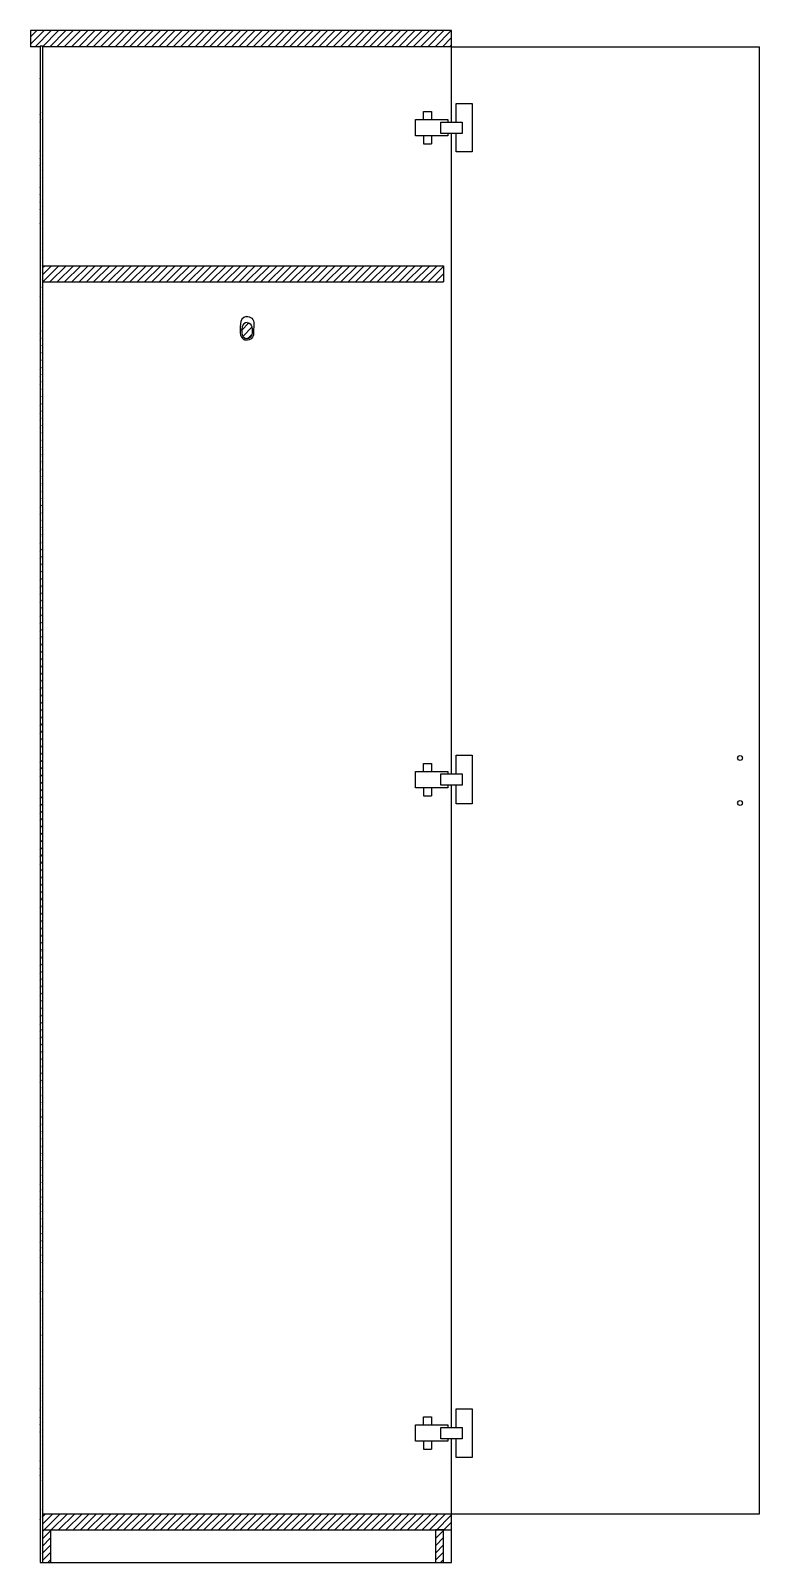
# Model space of a CAD drawing. Header units: millimetres. Extents: x -1607 to 2086, y -1080 to 527.
# Drawn here: x 550.7 to 640.7, y -119.4 to 69.6 of the extents above; entities that cross this region are included whole.
import ezdxf

# ---------------------------------------------------------------- set-up
doc = ezdxf.new("R2010")
doc.units = ezdxf.units.MM
for name, color, linetype in [('Dettagli', 252, 'Continuous'), ('retini', 253, 'Continuous'), ('Tratteggi', 252, 'Continuous')]:
    doc.layers.add(name, color=color, linetype=linetype)
pattern_1 = [(45, (0, 3.8953), (-0.4490128, 0.4490128), [])]

msp = doc.modelspace()

# ---------------------------------------------------------------- hatches: boundary and pattern name
at = {"layer": 'Dettagli'}
h = msp.add_hatch(dxfattribs=at)
h.set_pattern_fill('ANSI31', color=256, scale=0.2)
h.paths.add_polyline_path([(578.04, 33.02, 0.32614), (577.45, 33.55, 0.32127), (576.86, 33.02, 0.114597), (576.85, 32.01, 0.322798), (577.45, 31.55, 0.322798), (578.05, 32.01, 0.114597)])
at = {"layer": 'retini'}
h = msp.add_hatch(dxfattribs=at)
h.set_pattern_fill('ANSI31', color=256, scale=0.2)
h.paths.add_polyline_path([(601.72, 38.55), (601.72, 40.55), (552.19, 40.55), (552.19, 38.55)])
at = {"layer": 'Tratteggi'}
h = msp.add_hatch(dxfattribs=at)
h.set_pattern_fill('ANSI31', color=256, scale=0.2)
h.set_pattern_definition(pattern_1)
h.paths.add_polyline_path([(552.19, -119.45), (553.19, -119.45), (553.19, -115.45), (552.19, -115.45)])
h.paths.add_polyline_path([(601.72, -115.45), (600.72, -115.45), (600.72, -119.45), (601.72, -119.45)])
h.paths.add_polyline_path([(602.72, -115.45), (602.72, -113.45), (552.19, -113.45), (552.19, -115.45)])
h.paths.add_polyline_path([(550.72, 69.55), (550.72, 67.55), (551.89, 67.55), (551.89, 67.68), (552.19, 67.68), (552.19, 67.55), (602.72, 67.55), (602.72, 69.55)])
h = msp.add_hatch(dxfattribs=at)
h.set_pattern_fill('ANSI31', color=256, scale=0.2)
h.set_pattern_definition(pattern_1)
edge = h.paths.add_edge_path()
edge.add_line((551.89, 67.68), (551.89, -119.45))
edge.add_line((552.19, 67.68), (552.19, -119.45))

# ---------------------------------------------------------------- linework, layer by layer
for p, q in [((602.72, 69.55), (550.72, 69.55)), ((550.72, 69.55), (550.72, 67.55)), ((602.72, 58.27), (602.72, 69.55)), ((551.89, 67.55), (550.72, 67.55)), ((551.89, 67.68), (551.89, -119.45)), ((551.89, 67.68), (552.19, 67.68)), ((552.19, 67.68), (552.19, -119.45)), ((602.72, 67.55), (552.19, 67.55)), ((602.72, 67.55), (640.72, 67.55)), ((640.72, -113.45), (640.72, 67.55)), ((602.72, -22.16), (602.72, 56.87)), ((552.19, 40.55), (601.72, 40.55)), ((601.72, 40.55), (601.72, 38.55)), ((552.19, 38.55), (601.72, 38.55)), ((602.72, -102.79), (602.72, -23.56)), ((602.72, -119.45), (602.72, -104.19)), ((552.19, -113.45), (602.72, -113.45)), ((602.72, -113.45), (640.72, -113.45)), ((552.19, -115.45), (602.72, -115.45)), ((553.19, -115.45), (553.19, -119.45)), ((601.72, -115.45), (600.72, -115.45)), ((600.72, -115.45), (600.72, -119.45)), ((601.72, -119.45), (601.72, -115.45)), ((601.72, -115.45), (601.72, -115.45)), ((551.89, -119.45), (553.19, -119.45)), ((553.19, -119.45), (602.72, -119.45))]:
    msp.add_line(p, q)
at = {"layer": 'Dettagli'}
for p, q in [((603.26, 60.58), (605.26, 60.58)), ((603.26, 58.27), (603.26, 60.58)), ((605.26, 60.58), (605.26, 54.58)), ((599.25, 58.58), (599.25, 59.58)), ((599.25, 59.58), (600.25, 59.58)), ((600.25, 59.58), (600.25, 58.58)), ((598.25, 56.58), (598.25, 58.58)), ((598.25, 58.58), (599.25, 58.58)), ((598.25, 58.58), (600.25, 58.58)), ((600.25, 58.58), (602.25, 58.58)), ((602.25, 58.58), (602.25, 58.27)), ((602.25, 56.87), (602.25, 56.58)), ((603.26, 54.58), (603.26, 56.87)), ((602.25, 56.58), (598.25, 56.58)), ((599.25, 56.58), (599.25, 55.58)), ((599.25, 55.58), (600.25, 55.58)), ((600.25, 56.58), (600.25, 55.58)), ((605.26, 54.58), (603.26, 54.58)), ((576.6, 32.64), (576.8, 32.64)), ((578.1, 32.64), (578.27, 32.64)), ((603.26, -19.86), (605.26, -19.86)), ((603.26, -22.16), (603.26, -19.86)), ((605.26, -19.86), (605.26, -25.86)), ((598.25, -23.86), (598.25, -21.86)), ((598.25, -21.86), (599.25, -21.86)), ((598.25, -21.86), (600.25, -21.86)), ((599.25, -21.86), (599.25, -20.86)), ((599.25, -20.86), (600.25, -20.86)), ((600.25, -20.86), (600.25, -21.86)), ((600.25, -21.86), (602.25, -21.86)), ((602.25, -21.86), (602.25, -22.16)), ((602.25, -23.86), (598.25, -23.86)), ((599.25, -23.86), (599.25, -24.86)), ((600.25, -23.86), (600.25, -24.86)), ((602.25, -23.56), (602.25, -23.86)), ((603.26, -25.86), (603.26, -23.56)), ((599.25, -24.86), (600.25, -24.86)), ((605.26, -25.86), (603.26, -25.86)), ((599.25, -102.49), (599.25, -101.49)), ((599.25, -101.49), (600.25, -101.49)), ((600.25, -101.49), (600.25, -102.49)), ((603.26, -100.49), (605.26, -100.49)), ((603.26, -102.79), (603.26, -100.49)), ((605.26, -100.49), (605.26, -106.49)), ((598.25, -104.49), (598.25, -102.49)), ((598.25, -102.49), (599.25, -102.49)), ((598.25, -102.49), (600.25, -102.49)), ((600.25, -102.49), (602.25, -102.49)), ((602.25, -102.49), (602.25, -102.79)), ((602.25, -104.49), (598.25, -104.49)), ((599.25, -104.49), (599.25, -105.49)), ((599.25, -105.49), (600.25, -105.49)), ((600.25, -104.49), (600.25, -105.49)), ((602.25, -104.19), (602.25, -104.49)), ((603.26, -106.49), (603.26, -104.19)), ((605.26, -106.49), (603.26, -106.49))]:
    msp.add_line(p, q, dxfattribs=at)
for points in [[(601.38, 58.27), (604.04, 58.27), (604.04, 56.87), (601.38, 56.87)], [(601.38, -22.16), (604.04, -22.16), (604.04, -23.56), (601.38, -23.56)], [(601.38, -102.79), (604.04, -102.79), (604.04, -104.19), (601.38, -104.19)]]:
    msp.add_lwpolyline(points, close=True, dxfattribs=at)
for points in [[(577.35, 34.29, 0.356419), (576.63, 33.36, 0.065942), (576.66, 31.96, 0.327771), (577.45, 31.35, 0.327771)], [(577.35, 34.29, -0.487445), (578.28, 33.38, -0.010432), (578.24, 31.96, -0.327771), (577.45, 31.35, -0.327771)], [(577.45, 33.55, 0.32127), (576.86, 33.02, 0.114597), (576.85, 32.01, 0.325196), (577.46, 31.55, 0.526304)], [(577.45, 33.55, -0.32614), (578.04, 33.02, -0.114597), (578.05, 32.01, -0.325196), (577.44, 31.55, -0.526304)]]:
    msp.add_lwpolyline(points, format="xyb", dxfattribs=at)
for centre in [(638.34, -20.2), (638.34, -25.75)]:
    msp.add_circle(centre, 0.3, dxfattribs=at)

doc.saveas('drawing.dxf')
